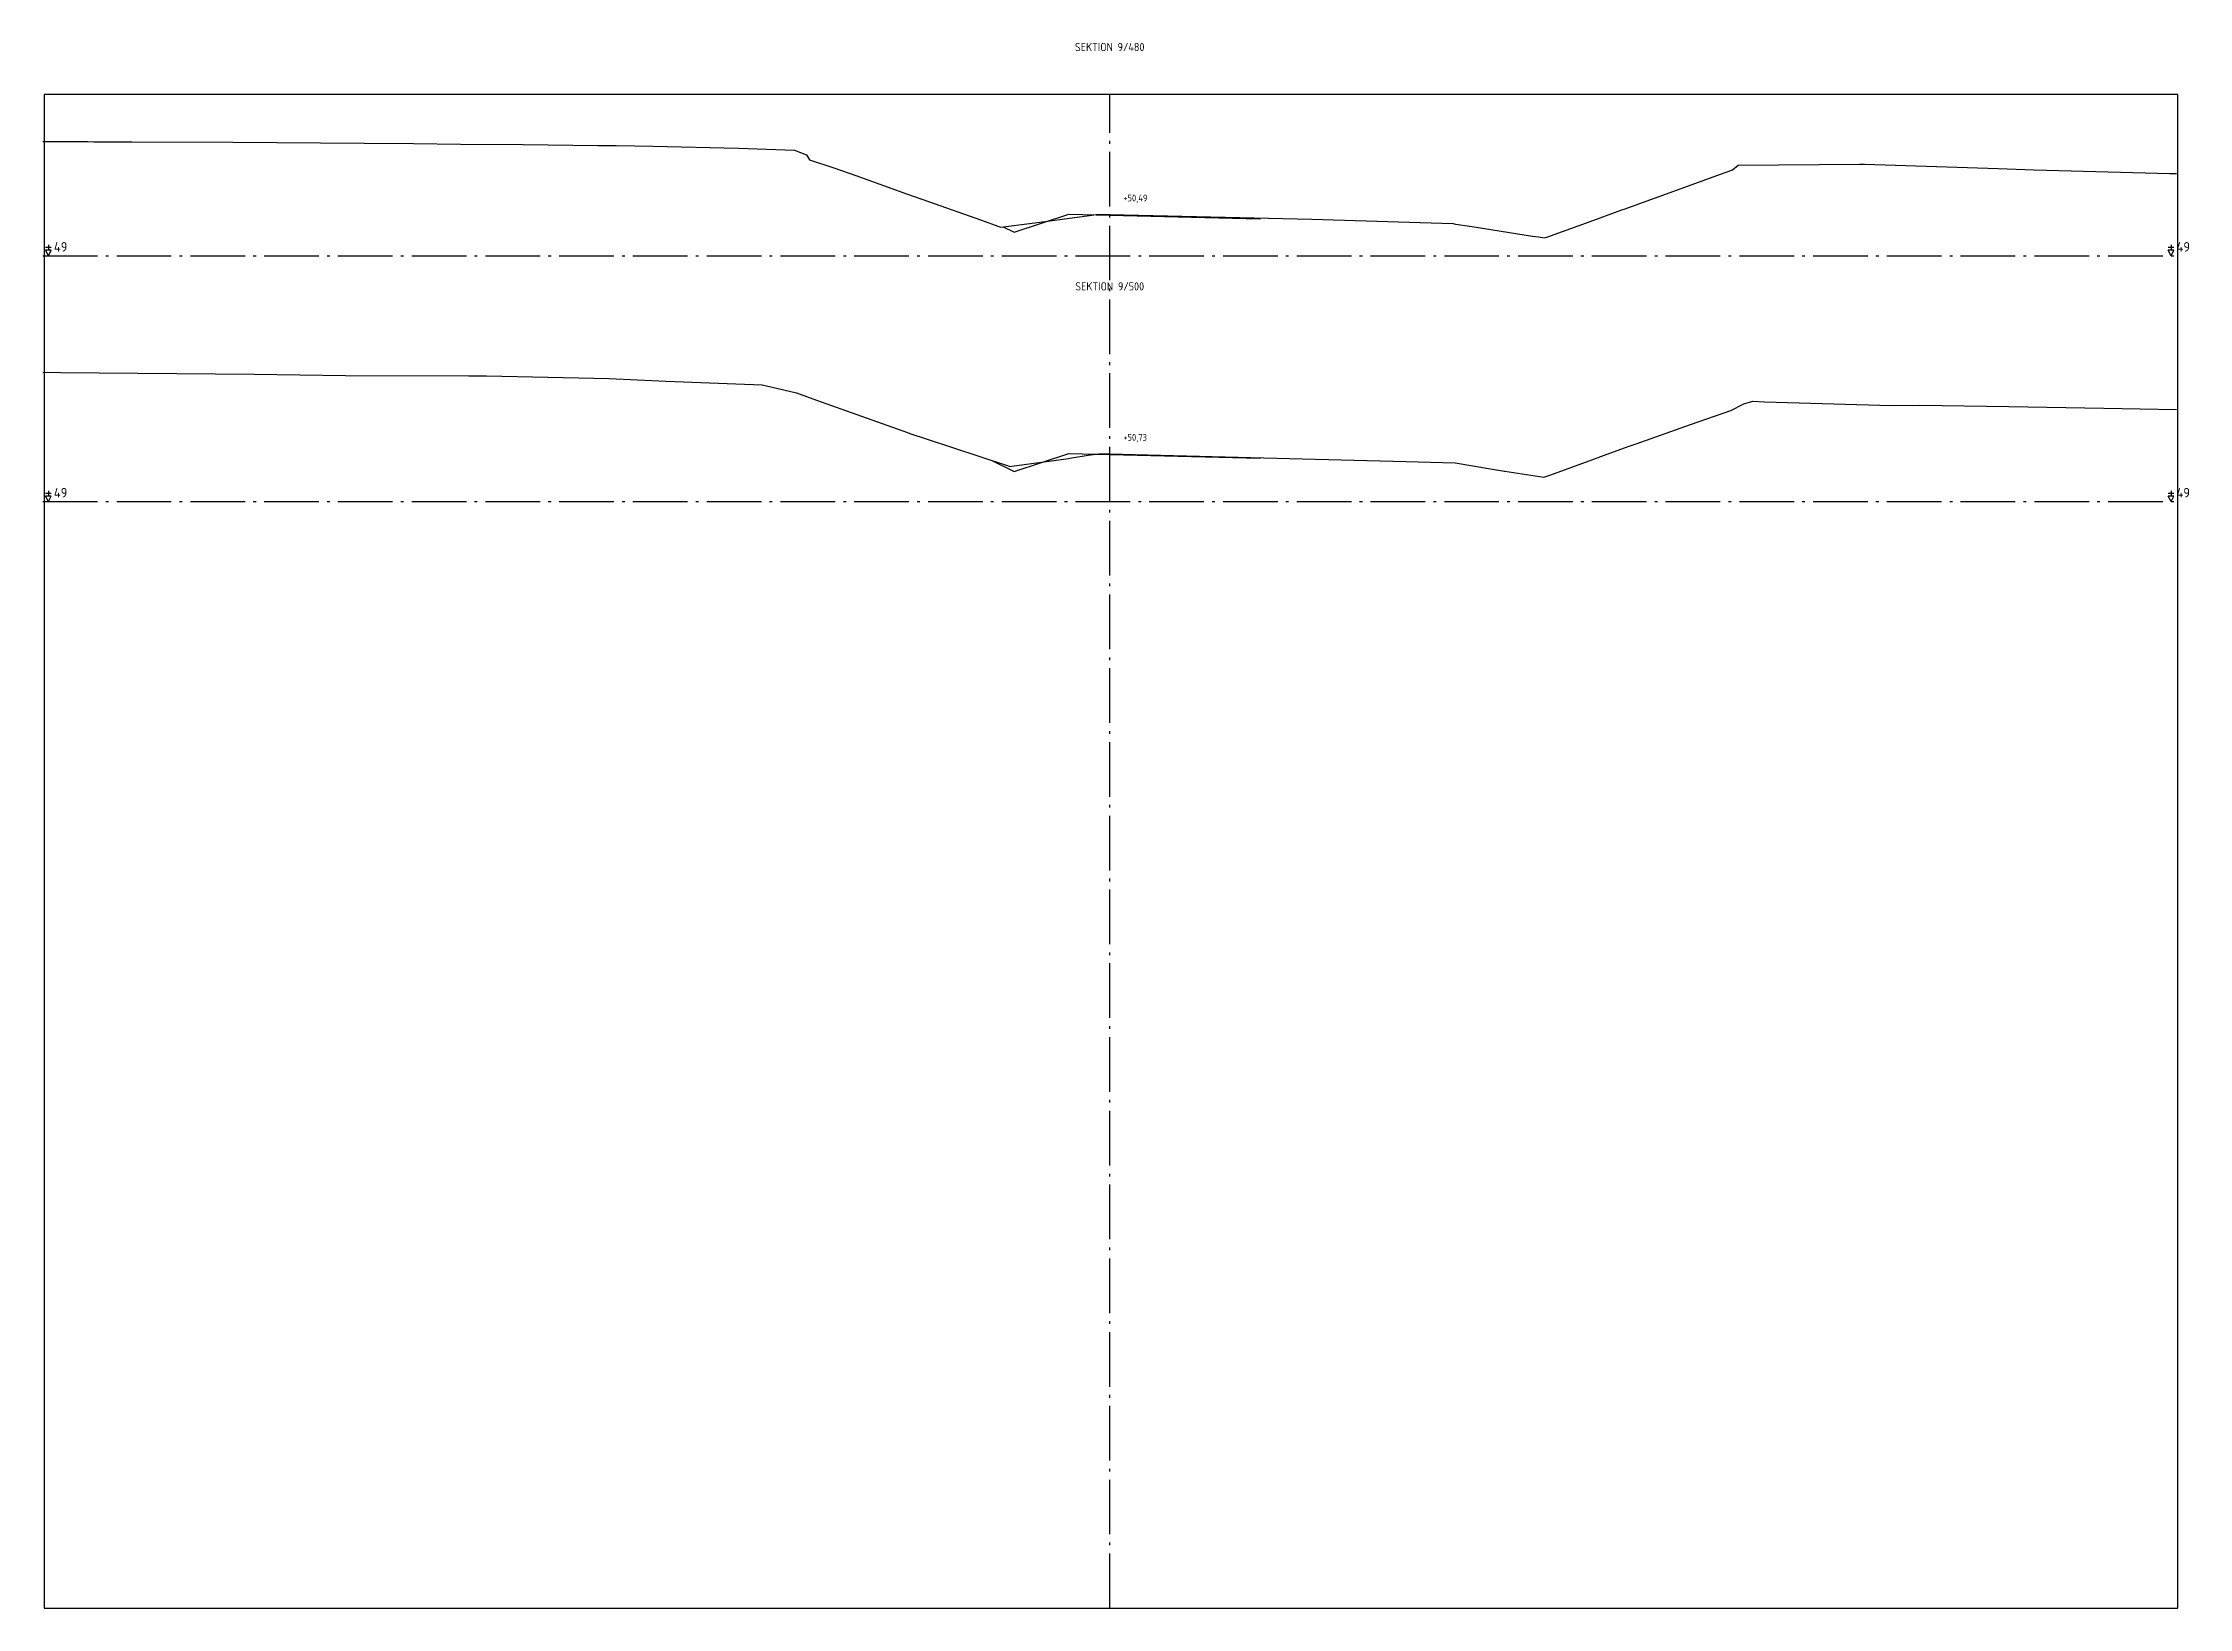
# Model space of a CAD drawing. Header units: metres. Extents: x 164066 to 165347, y 6228109 to 6230364.
# Drawn here: x 164323.6 to 164402.2, y 6228734.2 to 6228791.4 of the extents above; entities that cross this region are included whole.
import ezdxf
from ezdxf.enums import TextEntityAlignment as Align

# ---------------------------------------------------------------- set-up
doc = ezdxf.new("R2010")
doc.units = ezdxf.units.M
doc.header["$LTSCALE"] = 0.1
doc.linetypes.add('CENTRUMLINJE', pattern=[27, 20, -3, 1, -3])
for name, color, linetype in [('M-000', 7, 'Continuous'), ('M-372A', 3, 'Continuous'), ('M-374C', 6, 'Continuous'), ('M-378A', 7, 'CENTRUMLINJE'), ('M-378AT', 4, 'Continuous'), ('M-378B', 4, 'CENTRUMLINJE'), ('M-378BT', 4, 'Continuous'), ('T19202X', 4, 'Continuous')]:
    doc.layers.add(name, color=color, linetype=linetype)
doc.styles.add('ISO35', font='ISO3098', dxfattribs={"height": 3.5})
doc.styles.add('P_ISO_25', font='ISO', dxfattribs={"height": 2.5})
doc.styles.add('P_ISO_30', font='ISO', dxfattribs={"height": 3})

msp = doc.modelspace()

# ---------------------------------------------------------------- texts
at = {"layer": 'M-378AT', "style": 'ISO35'}
for p in [(164324.024, 6228783.804), (164401.724, 6228783.804), (164324.024, 6228774.804), (164401.724, 6228774.804)]:
    msp.add_text('49', height=0.35, dxfattribs=at).set_placement(p)
at = {"layer": 'M-378BT', "style": 'P_ISO_30'}
for s, p in [('SEKTION 9/480', (164362.674, 6228791.142)), ('SEKTION 9/500', (164362.674, 6228782.382))]:
    msp.add_text(s, height=0.3, dxfattribs=at).set_placement(p, align=Align.CENTER)
at = {"layer": 'M-378BT', "style": 'P_ISO_25'}
for s, p in [('+50,49', (164363.174, 6228785.642)), ('+50,73', (164363.174, 6228776.882))]:
    msp.add_text(s, height=0.25, dxfattribs=at).set_placement(p)

# ---------------------------------------------------------------- linework, layer by layer
at = {"layer": 'M-000'}
msp.add_lwpolyline([(164323.674, 6228734.154), (164401.774, 6228734.154), (164401.774, 6228789.554), (164323.674, 6228789.554), (164323.674, 6228734.154)], dxfattribs=at)
at = {"layer": 'M-372A', "color": 3, "linetype": 'Continuous'}
for points in [[(164323.624, 6228787.835), (164325.253, 6228787.833), (164325.484, 6228787.824), (164326.882, 6228787.822), (164330.579, 6228787.815), (164335.394, 6228787.775), (164337.185, 6228787.768), (164338.911, 6228787.734), (164341.205, 6228787.729), (164343.937, 6228787.694), (164344.607, 6228787.694), (164345.947, 6228787.665), (164349.089, 6228787.594), (164351.141, 6228787.513), (164351.577, 6228787.348), (164351.689, 6228787.166), (164352.578, 6228786.87), (164353.381, 6228786.585), (164355.274, 6228785.913), (164356.037, 6228785.642), (164357.987, 6228784.95), (164358.574, 6228784.741), (164358.691, 6228784.7), (164359.448, 6228784.793), (164359.933, 6228784.858), (164361.935, 6228785.129), (164362.264, 6228785.173), (164362.674, 6228785.163), (164370.074, 6228784.99), (164375.238, 6228784.828), (164375.25, 6228784.828), (164375.338, 6228784.814), (164375.425, 6228784.8), (164376.092, 6228784.696), (164378.145, 6228784.376), (164378.374, 6228784.341), (164378.593, 6228784.307), (164378.68, 6228784.338), (164380.394, 6228784.961), (164381.416, 6228785.332), (164381.505, 6228785.364), (164382.616, 6228785.766), (164385.069, 6228786.653), (164385.466, 6228786.796), (164385.677, 6228786.97), (164390.117, 6228787.011), (164390.305, 6228787.007), (164391.064, 6228786.987), (164395.191, 6228786.844), (164396.516, 6228786.795), (164401.483, 6228786.659), (164401.724, 6228786.666)], [(164323.624, 6228779.387), (164324.273, 6228779.378), (164331.358, 6228779.32), (164334.701, 6228779.273), (164339.216, 6228779.258), (164339.866, 6228779.259), (164344.352, 6228779.156), (164346.432, 6228779.059), (164349.951, 6228778.924), (164351.166, 6228778.644), (164351.205, 6228778.63), (164351.939, 6228778.369), (164353.04, 6228777.977), (164355.271, 6228777.183), (164355.363, 6228777.15), (164355.996, 6228776.941), (164358.882, 6228775.987), (164358.934, 6228775.97), (164359.015, 6228775.943), (164359.089, 6228775.953), (164361.076, 6228776.222), (164361.29, 6228776.255), (164361.889, 6228776.348), (164362.275, 6228776.407), (164362.674, 6228776.398), (164364.07, 6228776.364), (164368.322, 6228776.26), (164373.514, 6228776.121), (164375.324, 6228776.072), (164376.613, 6228775.859), (164377.124, 6228775.774), (164377.14, 6228775.772), (164378.57, 6228775.549), (164378.822, 6228775.64), (164380.222, 6228776.148), (164380.75, 6228776.34), (164381.654, 6228776.668), (164381.947, 6228776.771), (164383.933, 6228777.471), (164385.412, 6228777.991), (164385.885, 6228778.238), (164386.22, 6228778.325), (164386.638, 6228778.31), (164391.297, 6228778.175), (164392.33, 6228778.181), (164395.587, 6228778.13), (164399.059, 6228778.075), (164401.724, 6228778.024)]]:
    msp.add_lwpolyline(points, dxfattribs=at)
at = {"layer": 'M-374C', "color": 6, "linetype": 'Continuous'}
for points in [[(164358.779, 6228784.711), (164359.174, 6228784.514), (164361.174, 6228785.18), (164361.674, 6228785.167), (164362.674, 6228785.142), (164366.674, 6228785.042), (164367.674, 6228785.017), (164368.174, 6228785.005), (164368.175, 6228785.004), (164368.176, 6228785.005)], [(164358.365, 6228776.158), (164359.174, 6228775.754), (164361.174, 6228776.42), (164361.674, 6228776.407), (164362.674, 6228776.382), (164366.674, 6228776.282), (164367.674, 6228776.257), (164368.174, 6228776.245), (164368.175, 6228776.244), (164368.176, 6228776.245)]]:
    msp.add_lwpolyline(points, dxfattribs=at)
at = {"layer": 'M-378A'}
for p, q in [((164323.624, 6228783.654), (164401.724, 6228783.654)), ((164323.624, 6228774.654), (164401.724, 6228774.654))]:
    msp.add_line(p, q, dxfattribs=at)
at = {"layer": 'M-378AT'}
for p, q in [((164323.924, 6228783.954), (164323.724, 6228783.954)), ((164323.824, 6228783.654), (164323.724, 6228783.854)), ((164323.924, 6228783.854), (164323.724, 6228783.854)), ((164323.824, 6228784.054), (164323.824, 6228783.854)), ((164323.824, 6228783.654), (164323.924, 6228783.854)), ((164401.624, 6228783.954), (164401.424, 6228783.954)), ((164401.524, 6228783.654), (164401.424, 6228783.854)), ((164401.624, 6228783.854), (164401.424, 6228783.854)), ((164401.524, 6228784.054), (164401.524, 6228783.854)), ((164401.524, 6228783.654), (164401.624, 6228783.854)), ((164323.924, 6228774.954), (164323.724, 6228774.954)), ((164323.824, 6228775.054), (164323.824, 6228774.854)), ((164401.624, 6228774.954), (164401.424, 6228774.954)), ((164401.524, 6228775.054), (164401.524, 6228774.854)), ((164323.824, 6228774.654), (164323.724, 6228774.854)), ((164323.924, 6228774.854), (164323.724, 6228774.854)), ((164323.824, 6228774.654), (164323.924, 6228774.854)), ((164401.524, 6228774.654), (164401.424, 6228774.854)), ((164401.624, 6228774.854), (164401.424, 6228774.854)), ((164401.524, 6228774.654), (164401.624, 6228774.854))]:
    msp.add_line(p, q, dxfattribs=at)
at = {"layer": 'M-378B', "linetype": 'CENTRUMLINJE'}
msp.add_line((164362.674, 6228734.154), (164362.674, 6228789.554), dxfattribs=at)
at = {"layer": 'T19202X'}
for centre in [(164362.674, 6228783.654), (164362.674, 6228774.654)]:
    msp.add_circle(centre, 0.001, dxfattribs=at)

msp.set_redraw_order([(e.dxf.handle, doc.entitydb.next_handle()) for e in msp.query("TEXT MTEXT ATTDEF DIMENSION ARC_DIMENSION")])  # texts and dimensions are drawn at this point

doc.saveas('drawing.dxf')
